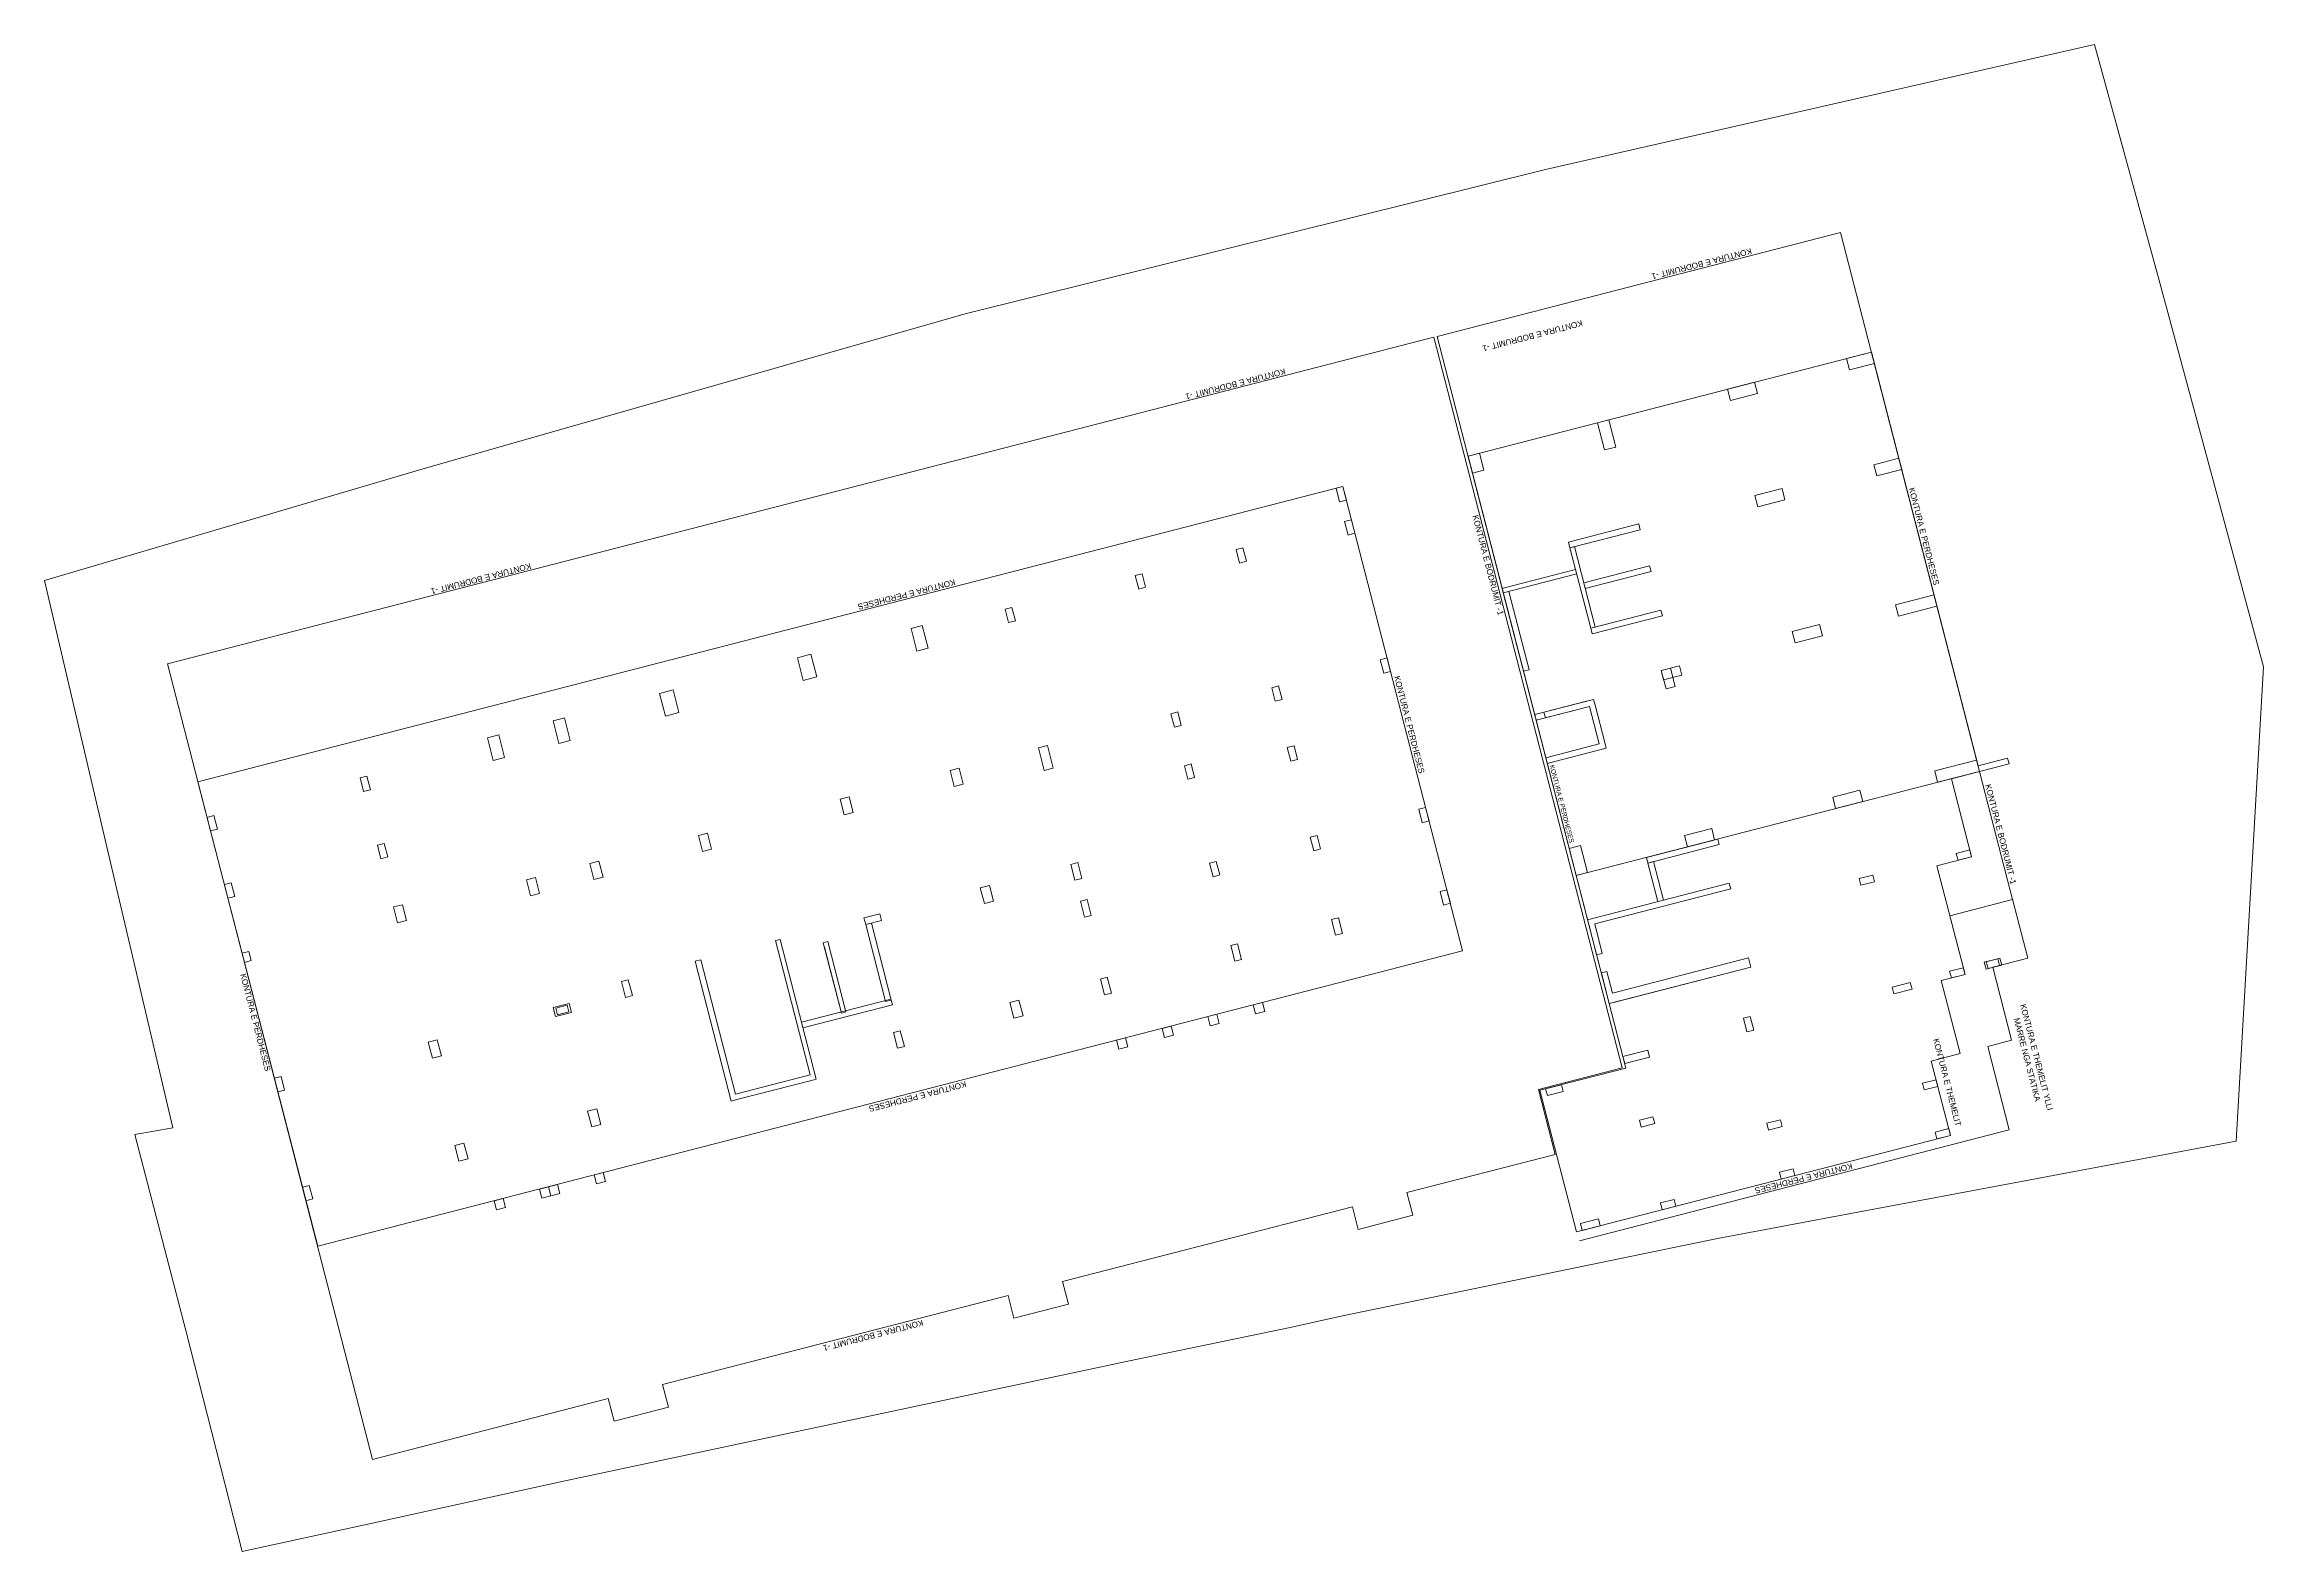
# Model space of a CAD drawing. Header units: metres. Extents: x 7515494.3 to 7515589.2, y 4752842.2 to 4752906.7.
import ezdxf

# ---------------------------------------------------------------- set-up
doc = ezdxf.new("R2010")
doc.units = ezdxf.units.M
doc.linetypes.add('Dashed Small', pattern=[141.111111, 70.555556, -70.555556])
for name, color, linetype, lineweight in [('kufiri b1', 161, 'Continuous', 5), ('kufiri i perdheses', 7, 'Continuous', 5), ('New_Structural - Bearing_Pen_No__27', 7, 'Continuous', 5), ('New_Structural - Bearing_Pen_No__42', 8, 'Continuous', 5), ('parcela', 5, 'Continuous', 5)]:
    doc.layers.add(name, color=color, linetype=linetype, lineweight=lineweight)
doc.styles.add('GENERATED_STYLE_3', font='arial.ttf')

msp = doc.modelspace()

# ---------------------------------------------------------------- linework, layer by layer
at = {"layer": 'kufiri b1', "color": 161, "lineweight": 5}
for points in [[(7515567.254, 4752867.229), (7515561.202, 4752865.668), (7515553.848, 4752894.18), (7515571.089, 4752898.627), (7515578.443, 4752870.115), (7515575.761, 4752869.423)], [(7515575.787, 4752860.033), (7515574.968, 4752863.209), (7515576.198, 4752863.526), (7515575.392, 4752866.65), (7515576.41, 4752866.912), (7515575.76, 4752869.422)]]:
    msp.add_lwpolyline(points, dxfattribs=at)
msp.add_lwpolyline([(7515499.58, 4752880.181), (7515553.703, 4752894.141), (7515561.757, 4752862.919), (7515558.179, 4752861.996), (7515558.895, 4752859.222), (7515552.552, 4752857.586), (7515552.802, 4752856.617), (7515550.478, 4752856.018), (7515550.228, 4752856.986), (7515537.834, 4752853.789), (7515538.084, 4752852.821), (7515535.76, 4752852.222), (7515535.51, 4752853.19), (7515520.743, 4752849.381), (7515520.993, 4752848.413), (7515518.669, 4752847.813), (7515518.419, 4752848.782), (7515508.349, 4752846.184)], close=True, dxfattribs=at)
at = {"layer": 'kufiri b1', "color": 1, "lineweight": 5}
msp.add_lwpolyline([(7515578.443, 4752870.128), (7515579.091, 4752867.603), (7515577.595, 4752867.218), (7515578.4, 4752864.096), (7515577.381, 4752863.833), (7515578.3, 4752860.27), (7515559.926, 4752855.53)], dxfattribs=at)
at = {"layer": 'kufiri i perdheses', "color": 7, "lineweight": 5}
for points in [[(7515572.409, 4752893.509), (7515555.168, 4752889.062), (7515561.914, 4752862.908), (7515558.24, 4752861.96), (7515559.801, 4752855.909), (7515575.787, 4752860.033), (7515574.968, 4752863.209), (7515576.198, 4752863.526), (7515575.392, 4752866.648), (7515576.409, 4752866.91), (7515575.21, 4752871.558), (7515576.691, 4752871.94), (7515575.831, 4752875.277), (7515578.293, 4752875.912), (7515578.231, 4752876.154), (7515576.969, 4752875.829)], [(7515500.879, 4752875.146), (7515549.817, 4752887.769), (7515554.937, 4752867.919), (7515505.999, 4752855.296)]]:
    msp.add_lwpolyline(points, close=True, dxfattribs=at)
msp.add_lwpolyline([(7515577.032, 4752875.586), (7515559.791, 4752871.139)], dxfattribs=at)
at = {"layer": 'New_Structural - Bearing_Pen_No__27', "color": 7, "linetype": 'Continuous', "lineweight": 5, "flags": 128}
for points in [[(7515559.762, 4752884.22), (7515556.672, 4752883.423)], [(7515556.673, 4752883.217), (7515559.812, 4752884.027)], [(7515556.672, 4752883.423), (7515556.623, 4752883.411)], [(7515556.623, 4752883.411), (7515556.673, 4752883.217)], [(7515560.535, 4752878.663), (7515558.018, 4752878.014)], [(7515558.08, 4752877.772), (7515558.018, 4752878.014)], [(7515558.08, 4752877.772), (7515560.356, 4752878.359)], [(7515560.356, 4752878.359), (7515560.768, 4752876.761)], [(7515560.535, 4752878.663), (7515560.598, 4752878.421)], [(7515561.01, 4752876.824), (7515560.598, 4752878.421)], [(7515560.768, 4752876.761), (7515558.492, 4752876.174)], [(7515558.492, 4752876.174), (7515558.555, 4752875.932)], [(7515558.555, 4752875.932), (7515561.072, 4752876.582)], [(7515561.072, 4752876.582), (7515561.01, 4752876.824)], [(7515560.341, 4752869.009), (7515560.665, 4752867.75)], [(7515560.907, 4752867.813), (7515560.583, 4752869.071)], [(7515527.659, 4752868.073), (7515528.371, 4752865.311)], [(7515527.659, 4752868.073), (7515527.659, 4752868.073)], [(7515560.665, 4752867.75), (7515560.907, 4752867.813)], [(7515561.107, 4752867.038), (7515560.865, 4752866.976)], [(7515560.865, 4752866.976), (7515561.102, 4752866.056)], [(7515561.344, 4752866.118), (7515561.107, 4752867.038)], [(7515527.05, 4752862.626), (7515523.855, 4752861.802)], [(7515523.917, 4752861.56), (7515527.113, 4752862.384)]]:
    msp.add_lwpolyline(points, dxfattribs=at)
at = {"layer": 'New_Structural - Bearing_Pen_No__42', "color": 8, "linetype": 'Dashed Small', "lineweight": 5, "flags": 128}
for points in [[(7515572.409, 4752893.509), (7515571.343, 4752893.235), (7515571.468, 4752892.75), (7515572.534, 4752893.025)], [(7515572.409, 4752893.509), (7515571.343, 4752893.235), (7515571.468, 4752892.75), (7515572.534, 4752893.025)], [(7515566.38, 4752891.438), (7515567.542, 4752891.738), (7515567.417, 4752892.222), (7515566.255, 4752891.922)], [(7515566.38, 4752891.438), (7515567.542, 4752891.738), (7515567.417, 4752892.222), (7515566.255, 4752891.922)], [(7515560.697, 4752890.488), (7515560.997, 4752889.327), (7515561.481, 4752889.451), (7515561.181, 4752890.613)], [(7515560.697, 4752890.488), (7515560.997, 4752889.327), (7515561.481, 4752889.451), (7515561.181, 4752890.613)], [(7515555.168, 4752889.062), (7515555.355, 4752888.336), (7515555.84, 4752888.461), (7515555.652, 4752889.187)], [(7515555.168, 4752889.062), (7515555.355, 4752888.336), (7515555.84, 4752888.461), (7515555.652, 4752889.187)], [(7515573.579, 4752888.973), (7515572.514, 4752888.698), (7515572.639, 4752888.214), (7515573.704, 4752888.489)], [(7515573.579, 4752888.973), (7515572.514, 4752888.698), (7515572.639, 4752888.214), (7515573.704, 4752888.489)], [(7515549.676, 4752887.113), (7515549.966, 4752887.188), (7515549.817, 4752887.769), (7515549.526, 4752887.694)], [(7515549.676, 4752887.113), (7515549.966, 4752887.188), (7515549.817, 4752887.769), (7515549.526, 4752887.694)], [(7515567.55, 4752886.901), (7515568.712, 4752887.201), (7515568.587, 4752887.685), (7515567.425, 4752887.385)], [(7515567.55, 4752886.901), (7515568.712, 4752887.201), (7515568.587, 4752887.685), (7515567.425, 4752887.385)], [(7515550.043, 4752885.689), (7515550.334, 4752885.764), (7515550.184, 4752886.345), (7515549.893, 4752886.27)], [(7515550.043, 4752885.689), (7515550.334, 4752885.764), (7515550.184, 4752886.345), (7515549.893, 4752886.27)], [(7515559.524, 4752885.146), (7515562.526, 4752885.92), (7515562.463, 4752886.163), (7515559.462, 4752885.388)], [(7515559.524, 4752885.146), (7515562.526, 4752885.92), (7515562.463, 4752886.163), (7515559.462, 4752885.388)], [(7515545.405, 4752884.493), (7515545.696, 4752884.568), (7515545.546, 4752885.149), (7515545.255, 4752885.074)], [(7515545.405, 4752884.493), (7515545.696, 4752884.568), (7515545.546, 4752885.149), (7515545.255, 4752885.074)], [(7515559.524, 4752885.146), (7515560.411, 4752881.709), (7515560.604, 4752881.759), (7515559.718, 4752885.196)], [(7515559.524, 4752885.146), (7515560.411, 4752881.709), (7515560.604, 4752881.759), (7515559.718, 4752885.196)], [(7515541.096, 4752883.382), (7515541.387, 4752883.457), (7515541.237, 4752884.038), (7515540.946, 4752883.963)], [(7515541.096, 4752883.382), (7515541.387, 4752883.457), (7515541.237, 4752884.038), (7515540.946, 4752883.963)], [(7515560.18, 4752883.405), (7515562.988, 4752884.129), (7515562.925, 4752884.371), (7515560.117, 4752883.647)], [(7515560.18, 4752883.405), (7515562.988, 4752884.129), (7515562.925, 4752884.371), (7515560.117, 4752883.647)], [(7515556.675, 4752883.219), (7515557.54, 4752879.868), (7515557.782, 4752879.931), (7515556.918, 4752883.281)], [(7515556.675, 4752883.219), (7515557.54, 4752879.868), (7515557.782, 4752879.931), (7515556.918, 4752883.281)], [(7515573.564, 4752882.225), (7515575.21, 4752882.65), (7515575.085, 4752883.134), (7515573.439, 4752882.709)], [(7515573.564, 4752882.225), (7515575.21, 4752882.65), (7515575.085, 4752883.134), (7515573.439, 4752882.709)], [(7515531.359, 4752881.696), (7515531.608, 4752880.728), (7515532.093, 4752880.853), (7515531.843, 4752881.821)], [(7515531.359, 4752881.696), (7515531.608, 4752880.728), (7515532.093, 4752880.853), (7515531.843, 4752881.821)], [(7515535.529, 4752881.946), (7515535.819, 4752882.02), (7515535.669, 4752882.601), (7515535.379, 4752882.527)], [(7515535.529, 4752881.946), (7515535.819, 4752882.02), (7515535.669, 4752882.601), (7515535.379, 4752882.527)], [(7515560.473, 4752881.467), (7515563.475, 4752882.241), (7515563.412, 4752882.483), (7515560.411, 4752881.709)], [(7515560.473, 4752881.467), (7515563.475, 4752882.241), (7515563.412, 4752882.483), (7515560.411, 4752881.709)], [(7515569.153, 4752881.088), (7515570.314, 4752881.387), (7515570.19, 4752881.871), (7515569.028, 4752881.572)], [(7515569.153, 4752881.088), (7515570.314, 4752881.387), (7515570.19, 4752881.871), (7515569.028, 4752881.572)], [(7515526.503, 4752880.444), (7515526.752, 4752879.475), (7515527.333, 4752879.625), (7515527.084, 4752880.593)], [(7515526.503, 4752880.444), (7515526.752, 4752879.475), (7515527.333, 4752879.625), (7515527.084, 4752880.593)], [(7515551.567, 4752879.783), (7515551.857, 4752879.858), (7515551.707, 4752880.439), (7515551.417, 4752880.364)], [(7515551.567, 4752879.783), (7515551.857, 4752879.858), (7515551.707, 4752880.439), (7515551.417, 4752880.364)], [(7515563.529, 4752879.508), (7515564.304, 4752879.708), (7515564.204, 4752880.095), (7515563.429, 4752879.895)], [(7515563.529, 4752879.508), (7515564.304, 4752879.708), (7515564.204, 4752880.095), (7515563.429, 4752879.895)], [(7515563.429, 4752879.895), (7515563.629, 4752879.121), (7515564.017, 4752879.22), (7515563.817, 4752879.995)], [(7515563.429, 4752879.895), (7515563.629, 4752879.121), (7515564.017, 4752879.22), (7515563.817, 4752879.995)], [(7515520.611, 4752878.924), (7515520.861, 4752877.956), (7515521.442, 4752878.106), (7515521.192, 4752879.074)], [(7515520.611, 4752878.924), (7515520.861, 4752877.956), (7515521.442, 4752878.106), (7515521.192, 4752879.074)], [(7515546.929, 4752878.586), (7515547.219, 4752878.661), (7515547.069, 4752879.242), (7515546.779, 4752879.167)], [(7515546.929, 4752878.586), (7515547.219, 4752878.661), (7515547.069, 4752879.242), (7515546.779, 4752879.167)], [(7515542.62, 4752877.475), (7515542.91, 4752877.55), (7515542.76, 4752878.131), (7515542.47, 4752878.056)], [(7515542.62, 4752877.475), (7515542.91, 4752877.55), (7515542.76, 4752878.131), (7515542.47, 4752878.056)], [(7515513.252, 4752877.026), (7515513.501, 4752876.057), (7515513.985, 4752876.182), (7515513.736, 4752877.151)], [(7515513.252, 4752877.026), (7515513.501, 4752876.057), (7515513.985, 4752876.182), (7515513.736, 4752877.151)], [(7515516.06, 4752877.75), (7515516.309, 4752876.782), (7515516.794, 4752876.907), (7515516.544, 4752877.875)], [(7515516.06, 4752877.75), (7515516.309, 4752876.782), (7515516.794, 4752876.907), (7515516.544, 4752877.875)], [(7515537.055, 4752875.627), (7515537.442, 4752875.727), (7515537.193, 4752876.695), (7515536.805, 4752876.595)], [(7515537.055, 4752875.627), (7515537.442, 4752875.727), (7515537.193, 4752876.695), (7515536.805, 4752876.595)], [(7515547.589, 4752876.025), (7515547.88, 4752876.1), (7515547.73, 4752876.681), (7515547.439, 4752876.606)], [(7515547.589, 4752876.025), (7515547.88, 4752876.1), (7515547.73, 4752876.681), (7515547.439, 4752876.606)], [(7515575.24, 4752875.124), (7515577.032, 4752875.586), (7515576.907, 4752876.07), (7515575.115, 4752875.608)], [(7515507.962, 4752874.732), (7515508.252, 4752874.807), (7515508.103, 4752875.388), (7515507.812, 4752875.313)], [(7515507.962, 4752874.732), (7515508.252, 4752874.807), (7515508.103, 4752875.388), (7515507.812, 4752875.313)], [(7515533.204, 4752874.943), (7515533.591, 4752875.043), (7515533.416, 4752875.721), (7515533.029, 4752875.621)], [(7515533.204, 4752874.943), (7515533.591, 4752875.043), (7515533.416, 4752875.721), (7515533.029, 4752875.621)], [(7515543.193, 4752875.253), (7515543.483, 4752875.328), (7515543.334, 4752875.909), (7515543.043, 4752875.834)], [(7515543.193, 4752875.253), (7515543.483, 4752875.328), (7515543.334, 4752875.909), (7515543.043, 4752875.834)], [(7515528.503, 4752873.731), (7515528.89, 4752873.83), (7515528.715, 4752874.508), (7515528.328, 4752874.408)], [(7515528.503, 4752873.731), (7515528.89, 4752873.83), (7515528.715, 4752874.508), (7515528.328, 4752874.408)], [(7515570.878, 4752873.999), (7515572.04, 4752874.299), (7515571.915, 4752874.783), (7515570.753, 4752874.483)], [(7515501.421, 4752873.045), (7515501.712, 4752873.12), (7515501.562, 4752873.701), (7515501.271, 4752873.626)], [(7515501.421, 4752873.045), (7515501.712, 4752873.12), (7515501.562, 4752873.701), (7515501.271, 4752873.626)], [(7515553.214, 4752873.397), (7515553.504, 4752873.472), (7515553.355, 4752874.053), (7515553.064, 4752873.978)], [(7515553.214, 4752873.397), (7515553.504, 4752873.472), (7515553.355, 4752874.053), (7515553.064, 4752873.978)], [(7515564.545, 4752872.365), (7515565.707, 4752872.665), (7515565.582, 4752873.149), (7515564.421, 4752872.85)], [(7515508.704, 4752871.856), (7515508.994, 4752871.931), (7515508.844, 4752872.512), (7515508.554, 4752872.437)], [(7515508.704, 4752871.856), (7515508.994, 4752871.931), (7515508.844, 4752872.512), (7515508.554, 4752872.437)], [(7515522.451, 4752872.17), (7515522.838, 4752872.269), (7515522.663, 4752872.947), (7515522.276, 4752872.847)], [(7515522.451, 4752872.17), (7515522.838, 4752872.269), (7515522.663, 4752872.947), (7515522.276, 4752872.847)], [(7515548.576, 4752872.201), (7515548.866, 4752872.275), (7515548.716, 4752872.856), (7515548.426, 4752872.782)], [(7515548.576, 4752872.201), (7515548.866, 4752872.275), (7515548.716, 4752872.856), (7515548.426, 4752872.782)], [(7515559.492, 4752872.3), (7515559.791, 4752871.138), (7515560.276, 4752871.263), (7515559.976, 4752872.425)], [(7515562.855, 4752871.671), (7515565.906, 4752872.458), (7515565.843, 4752872.7), (7515562.793, 4752871.913)], [(7515576.111, 4752871.791), (7515576.691, 4752871.94), (7515576.617, 4752872.231), (7515576.036, 4752872.081)], [(7515517.808, 4752870.972), (7515518.195, 4752871.072), (7515518.02, 4752871.75), (7515517.633, 4752871.65)], [(7515517.808, 4752870.972), (7515518.195, 4752871.072), (7515518.02, 4752871.75), (7515517.633, 4752871.65)], [(7515538.368, 4752870.936), (7515538.659, 4752871.011), (7515538.484, 4752871.689), (7515538.193, 4752871.614)], [(7515538.368, 4752870.936), (7515538.659, 4752871.011), (7515538.484, 4752871.689), (7515538.193, 4752871.614)], [(7515544.267, 4752871.089), (7515544.557, 4752871.164), (7515544.408, 4752871.745), (7515544.117, 4752871.67)], [(7515544.267, 4752871.089), (7515544.557, 4752871.164), (7515544.408, 4752871.745), (7515544.117, 4752871.67)], [(7515563.522, 4752870.088), (7515563.098, 4752871.734), (7515562.855, 4752871.671), (7515563.28, 4752870.025)], [(7515502.163, 4752870.169), (7515502.453, 4752870.244), (7515502.303, 4752870.825), (7515502.013, 4752870.75)], [(7515502.163, 4752870.169), (7515502.453, 4752870.244), (7515502.303, 4752870.825), (7515502.013, 4752870.75)], [(7515515.097, 4752870.273), (7515515.484, 4752870.373), (7515515.309, 4752871.05), (7515514.922, 4752870.95)], [(7515515.097, 4752870.273), (7515515.484, 4752870.373), (7515515.309, 4752871.05), (7515514.922, 4752870.95)], [(7515534.495, 4752869.937), (7515534.882, 4752870.037), (7515534.708, 4752870.715), (7515534.32, 4752870.615)], [(7515534.495, 4752869.937), (7515534.882, 4752870.037), (7515534.708, 4752870.715), (7515534.32, 4752870.615)], [(7515554.122, 4752869.877), (7515554.412, 4752869.952), (7515554.262, 4752870.533), (7515553.972, 4752870.458)], [(7515554.122, 4752869.877), (7515554.412, 4752869.952), (7515554.262, 4752870.533), (7515553.972, 4752870.458)], [(7515571.962, 4752870.72), (7515572.543, 4752870.869), (7515572.468, 4752871.16), (7515571.887, 4752871.01)], [(7515571.962, 4752870.72), (7515572.543, 4752870.869), (7515572.468, 4752871.16), (7515571.887, 4752871.01)], [(7515509.41, 4752869.116), (7515509.798, 4752869.216), (7515509.623, 4752869.893), (7515509.236, 4752869.794)], [(7515509.41, 4752869.116), (7515509.798, 4752869.216), (7515509.623, 4752869.893), (7515509.236, 4752869.794)], [(7515529.348, 4752869.332), (7515529.423, 4752869.042), (7515530.101, 4752869.217), (7515530.026, 4752869.507)], [(7515529.348, 4752869.332), (7515529.423, 4752869.042), (7515530.101, 4752869.217), (7515530.026, 4752869.507)], [(7515538.774, 4752869.363), (7515539.065, 4752869.437), (7515538.89, 4752870.115), (7515538.599, 4752870.04)], [(7515538.774, 4752869.363), (7515539.065, 4752869.437), (7515538.89, 4752870.115), (7515538.599, 4752870.04)], [(7515530.272, 4752865.75), (7515530.514, 4752865.812), (7515529.665, 4752869.104), (7515529.423, 4752869.042)], [(7515530.272, 4752865.75), (7515530.514, 4752865.812), (7515529.665, 4752869.104), (7515529.423, 4752869.042)], [(7515549.509, 4752868.584), (7515549.799, 4752868.659), (7515549.624, 4752869.337), (7515549.334, 4752869.262)], [(7515549.509, 4752868.584), (7515549.799, 4752868.659), (7515549.624, 4752869.337), (7515549.334, 4752869.262)], [(7515502.87, 4752867.429), (7515503.16, 4752867.504), (7515503.06, 4752867.891), (7515502.77, 4752867.816)], [(7515528.384, 4752865.263), (7515528.578, 4752865.313), (7515527.803, 4752868.314), (7515527.61, 4752868.264)], [(7515528.384, 4752865.263), (7515528.578, 4752865.313), (7515527.803, 4752868.314), (7515527.61, 4752868.264)], [(7515545.2, 4752867.473), (7515545.49, 4752867.547), (7515545.315, 4752868.225), (7515545.025, 4752868.15)], [(7515545.2, 4752867.473), (7515545.49, 4752867.547), (7515545.315, 4752868.225), (7515545.025, 4752868.15)], [(7515577.309, 4752867.144), (7515577.89, 4752867.294), (7515577.815, 4752867.585), (7515577.234, 4752867.435)], [(7515577.395, 4752867.164), (7515577.976, 4752867.314), (7515577.901, 4752867.605), (7515577.32, 4752867.455)], [(7515519.16, 4752865.93), (7515519.451, 4752866.005), (7515519.276, 4752866.683), (7515518.985, 4752866.608)], [(7515519.16, 4752865.93), (7515519.451, 4752866.005), (7515519.276, 4752866.683), (7515518.985, 4752866.608)], [(7515539.632, 4752866.036), (7515539.923, 4752866.111), (7515539.748, 4752866.789), (7515539.457, 4752866.714)], [(7515539.632, 4752866.036), (7515539.923, 4752866.111), (7515539.748, 4752866.789), (7515539.457, 4752866.714)], [(7515573.371, 4752866.076), (7515574.146, 4752866.276), (7515574.071, 4752866.566), (7515573.296, 4752866.366)], [(7515575.828, 4752866.76), (7515576.409, 4752866.91), (7515576.334, 4752867.201), (7515575.753, 4752867.051)], [(7515516.17, 4752865.112), (7515516.847, 4752865.287), (7515516.748, 4752865.674), (7515516.07, 4752865.499)], [(7515516.254, 4752865.185), (7515516.738, 4752865.31), (7515516.663, 4752865.601), (7515516.179, 4752865.476)], [(7515530.564, 4752865.618), (7515530.502, 4752865.86), (7515526.677, 4752864.874), (7515526.739, 4752864.632)], [(7515530.564, 4752865.618), (7515530.502, 4752865.86), (7515526.677, 4752864.874), (7515526.739, 4752864.632)], [(7515535.759, 4752865.037), (7515536.146, 4752865.137), (7515535.971, 4752865.815), (7515535.584, 4752865.715)], [(7515535.759, 4752865.037), (7515536.146, 4752865.137), (7515535.971, 4752865.815), (7515535.584, 4752865.715)], [(7515546.09, 4752865.224), (7515546.477, 4752865.323), (7515546.377, 4752865.711), (7515545.99, 4752865.611)], [(7515542.192, 4752864.218), (7515542.58, 4752864.318), (7515542.48, 4752864.706), (7515542.092, 4752864.606)], [(7515544.141, 4752864.721), (7515544.528, 4752864.821), (7515544.428, 4752865.208), (7515544.041, 4752865.108)], [(7515566.936, 4752865.04), (7515567.086, 4752864.459), (7515567.376, 4752864.534), (7515567.226, 4752865.115)], [(7515510.9, 4752863.34), (7515511.288, 4752863.44), (7515511.113, 4752864.118), (7515510.725, 4752864.018)], [(7515510.9, 4752863.34), (7515511.288, 4752863.44), (7515511.113, 4752864.118), (7515510.725, 4752864.018)], [(7515530.787, 4752863.755), (7515531.077, 4752863.83), (7515530.902, 4752864.508), (7515530.612, 4752864.433)], [(7515530.787, 4752863.755), (7515531.077, 4752863.83), (7515530.902, 4752864.508), (7515530.612, 4752864.433)], [(7515540.244, 4752863.716), (7515540.631, 4752863.816), (7515540.531, 4752864.203), (7515540.144, 4752864.103)], [(7515561.788, 4752863.398), (7515561.863, 4752863.107), (7515562.928, 4752863.382), (7515562.853, 4752863.673)], [(7515504.297, 4752861.895), (7515504.588, 4752861.97), (7515504.438, 4752862.551), (7515504.147, 4752862.476)], [(7515504.297, 4752861.895), (7515504.588, 4752861.97), (7515504.438, 4752862.551), (7515504.147, 4752862.476)], [(7515559.235, 4752861.907), (7515559.16, 4752862.198), (7515558.482, 4752862.023), (7515558.557, 4752861.732)], [(7515575.248, 4752862.124), (7515575.173, 4752862.414), (7515574.592, 4752862.264), (7515574.667, 4752861.974)], [(7515517.712, 4752860.393), (7515518.099, 4752860.493), (7515517.925, 4752861.171), (7515517.537, 4752861.071)], [(7515517.712, 4752860.393), (7515518.099, 4752860.493), (7515517.925, 4752861.171), (7515517.537, 4752861.071)], [(7515563.146, 4752860.536), (7515563.071, 4752860.827), (7515562.49, 4752860.677), (7515562.565, 4752860.387)], [(7515568.595, 4752860.408), (7515568.52, 4752860.698), (7515567.939, 4752860.549), (7515568.014, 4752860.258)], [(7515575.787, 4752860.033), (7515575.712, 4752860.323), (7515575.131, 4752860.173), (7515575.206, 4752859.883)], [(7515512.038, 4752858.929), (7515512.425, 4752859.029), (7515512.25, 4752859.707), (7515511.863, 4752859.607)], [(7515512.038, 4752858.929), (7515512.425, 4752859.029), (7515512.25, 4752859.707), (7515511.863, 4752859.607)], [(7515517.819, 4752858.343), (7515518.206, 4752858.443), (7515518.306, 4752858.056), (7515517.919, 4752857.956)], [(7515569.133, 4752858.316), (7515569.058, 4752858.607), (7515568.477, 4752858.457), (7515568.552, 4752858.166)], [(7515505.497, 4752857.242), (7515505.788, 4752857.317), (7515505.638, 4752857.898), (7515505.347, 4752857.823)], [(7515505.497, 4752857.242), (7515505.788, 4752857.317), (7515505.638, 4752857.898), (7515505.347, 4752857.823)], [(7515513.541, 4752857.241), (7515513.929, 4752857.341), (7515514.029, 4752856.954), (7515513.641, 4752856.854)], [(7515515.479, 4752857.741), (7515515.866, 4752857.841), (7515515.966, 4752857.454), (7515515.579, 4752857.354)], [(7515515.866, 4752857.841), (7515516.254, 4752857.941), (7515516.354, 4752857.554), (7515515.966, 4752857.454)], [(7515564.053, 4752857.006), (7515563.978, 4752857.296), (7515563.397, 4752857.147), (7515563.472, 4752856.856)], [(7515560.817, 4752856.171), (7515560.743, 4752856.462), (7515559.968, 4752856.262), (7515560.043, 4752855.972)]]:
    msp.add_lwpolyline(points, close=True, dxfattribs=at)
for points in [[(7515560.293, 4752878.601), (7515558.41, 4752878.115)], [(7515558.41, 4752878.115), (7515558.472, 4752877.873)], [(7515558.472, 4752877.873), (7515560.356, 4752878.359)], [(7515560.583, 4752869.071), (7515566.393, 4752870.57), (7515566.33, 4752870.812), (7515560.278, 4752869.251), (7515560.341, 4752869.009)], [(7515527.113, 4752862.384), (7515527.306, 4752862.434), (7515525.765, 4752868.408), (7515525.572, 4752868.358), (7515527.05, 4752862.626)], [(7515523.855, 4752861.802), (7515522.376, 4752867.534), (7515522.134, 4752867.472), (7515523.675, 4752861.497), (7515523.917, 4752861.56)], [(7515523.855, 4752861.802), (7515522.376, 4752867.534), (7515522.134, 4752867.472), (7515523.675, 4752861.497), (7515523.917, 4752861.56)], [(7515561.444, 4752865.731), (7515567.254, 4752867.229), (7515567.154, 4752867.617), (7515561.344, 4752866.118)], [(7515561.102, 4752866.056), (7515561.202, 4752865.668), (7515561.444, 4752865.731)]]:
    msp.add_lwpolyline(points, dxfattribs=at)
at = {"layer": 'parcela', "color": 5, "lineweight": 5, "flags": 128}
msp.add_lwpolyline([(7515589.172, 4752880.06), (7515584.733, 4752896.47), (7515581.943, 4752906.66), (7515558.483, 4752901.32), (7515533.673, 4752895.141), (7515510.413, 4752888.491), (7515494.318, 4752883.744), (7515496.975, 4752872.417), (7515499.811, 4752860.352), (7515498.187, 4752860.075), (7515500.363, 4752851.696), (7515502.766, 4752842.245), (7515508.14, 4752843.412), (7515516.51, 4752845.262), (7515540.971, 4752850.462), (7515547.5, 4752851.812), (7515549.88, 4752852.342), (7515565.831, 4752855.621), (7515588.001, 4752859.781)], close=True, dxfattribs=at)

# ---------------------------------------------------------------- texts
at = {"layer": 'kufiri b1', "color": 161, "linetype": 'Continuous', "lineweight": 5, "char_height": 0.25, "attachment_point": 2, "style": 'GENERATED_STYLE_3'}
for s, insert, rotation in [('\\A1;KONTURA E BODRUMIT -1', (7515565.185, 4752897.162), 194.46337), ('\\A1;KONTURA E BODRUMIT -1', (7515557.956, 4752894.084), 194.46337), ('\\A1;KONTURA E BODRUMIT -1', (7515545.257, 4752892.022), 194.46337), ('\\A1;KONTURA E BODRUMIT -1', (7515556.146, 4752884.44), 284.46337), ('\\A1;KONTURA E BODRUMIT -1', (7515513.009, 4752883.704), 194.46337), ('\\A1;KONTURA E BODRUMIT -1', (7515578.062, 4752872.935), 284.46337), ('\\A1;KONTURA E THEMELIT YLLI\\PMARRE NGA STATIKA', (7515579.591, 4752863.406), 284.46337), ('\\A1;KONTURA E THEMELIT', (7515575.769, 4752862.331), 284.46337), ('\\A1;KONTURA E BODRUMIT -1', (7515529.775, 4752851.364), 194.46337)]:
    msp.add_mtext(s, dxfattribs=dict(at, insert=insert, rotation=rotation))
at = {"layer": 'kufiri i perdheses', "color": 7, "linetype": 'Continuous', "lineweight": 5, "attachment_point": 2, "style": 'GENERATED_STYLE_3'}
for insert, char_height, rotation in [((7515574.778, 4752885.669), 0.25, 284.46337), ((7515531.204, 4752883.027), 0.25, 194.46337), ((7515552.781, 4752877.619), 0.25, 284.46337), ((7515559.272, 4752874.228), 0.2, 284.46337), ((7515503.463, 4752864.898), 0.25, 284.46337), ((7515531.673, 4752861.571), 0.25, 194.46337), ((7515569.546, 4752858.076), 0.25, 194.46337)]:
    msp.add_mtext('\\A1;KONTURA E PERDHESES', dxfattribs=dict(at, insert=insert, char_height=char_height, rotation=rotation))

doc.saveas('drawing.dxf')
